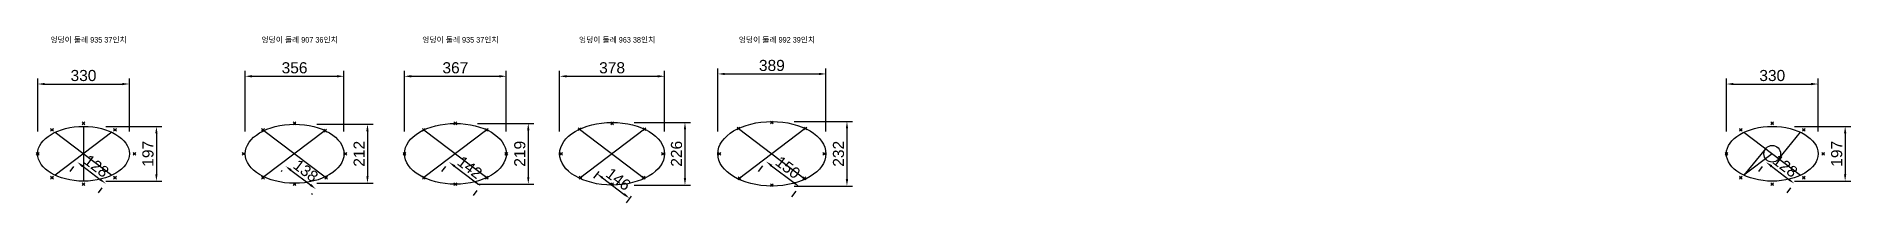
# Model space of a CAD drawing. Header units: millimetres. Extents: x -281 to 18273, y 674 to 20387.
# Drawn here: x 51 to 6589, y 19787 to 20387 of the extents above; entities that cross this region are included whole.
import ezdxf

# ---------------------------------------------------------------- set-up
doc = ezdxf.new("R2010")
doc.units = ezdxf.units.MM
doc.header["$PDMODE"] = 35
doc.header["$PDSIZE"] = 5
doc.styles.get("Standard").update_dxf_attribs({"font": 'arial.ttf'})
doc.dimstyles.new('이연주', dxfattribs={"dimscale": 10, "dimtxt": 4, "dimasz": 2.5, "dimexe": 2, "dimexo": 8, "dimgap": 1, "dimtad": 1, "dimdec": 0, "dimtxsty": 'Standard', "dimcen": 0, "dimclrd": 1, "dimclre": 1, "dimclrt": 2, "dimadec": 0, "dimazin": 0, "dimtfac": 1, "dimtdec": 0, "dimtmove": 0, "dimatfit": 3, "dimfxl": 1, "dimarcsym": 0})

msp = doc.modelspace()

# ---------------------------------------------------------------- texts
at = {"color": 2, "char_height": 20, "attachment_point": 1}
for s, insert in [('{\\fGulim|b0|i0|c129|p50;엉덩이 둘레 935 37인치}', (101.7, 20384)), ('{\\fGulim|b0|i0|c129|p50;엉덩이 둘레 907 36인치}', (862.3, 20384)), ('{\\fGulim|b0|i0|c129|p50;엉덩이 둘레 935 37인치}', (1441.8, 20384)), ('{\\fGulim|b0|i0|c129|p50;엉덩이 둘레 963 38인치}', (2006.5, 20384)), ('{\\fGulim|b0|i0|c129|p50;엉덩이 둘레 992 39인치}', (2582.4, 20384))]:
    msp.add_mtext_dynamic_manual_height_columns(s, width=308.995, gutter_width=12.5, heights=[0], dxfattribs=dict(at, insert=insert))

# ---------------------------------------------------------------- blocks, each defined once
blk = doc.blocks.new('*D153')
at = {"color": 1, "lineweight": -2, "transparency": 16777216}
for p, q in [((1377.5, 20043.4), (1377.5, 20262.6)), ((1402.5, 20242.6), (1719.5, 20242.6)), ((1744.5, 20043.4), (1744.5, 20262.6))]:
    blk.add_line(p, q, dxfattribs=at)
at = {"color": 1, "transparency": 16777216}
for points in [[(1402.5, 20246.8), (1402.5, 20238.4), (1377.5, 20242.6)], [(1719.5, 20246.8), (1719.5, 20238.4), (1744.5, 20242.6)]]:
    blk.add_solid(points, dxfattribs=at)
at = {"layer": 'Defpoints', "color": 0, "transparency": 16777216}
for p in [(1744.5, 20242.6), (1377.5, 19963.4), (1744.5, 19963.4)]:
    blk.add_point(p, dxfattribs=at)
at = {"color": 2, "transparency": 16777216, "insert": (1561, 20273), "char_height": 40, "attachment_point": 5}
blk.add_mtext('367', dxfattribs=at)
blk = doc.blocks.new('*D154')
at = {"color": 1, "lineweight": -2, "transparency": 16777216}
for p, q in [((1641, 20072.9), (1843.8, 20072.9)), ((1823.8, 20047.9), (1823.8, 19878.9)), ((1641, 19853.9), (1843.8, 19853.9))]:
    blk.add_line(p, q, dxfattribs=at)
at = {"color": 1, "transparency": 16777216}
for points in [[(1819.6, 20047.9), (1827.9, 20047.9), (1823.8, 20072.9)], [(1819.6, 19878.9), (1827.9, 19878.9), (1823.8, 19853.9)]]:
    blk.add_solid(points, dxfattribs=at)
at = {"layer": 'Defpoints', "color": 0, "transparency": 16777216}
for p in [(1561, 20072.9), (1561, 19853.9), (1823.8, 19853.9)]:
    blk.add_point(p, dxfattribs=at)
at = {"color": 2, "transparency": 16777216, "insert": (1793.3, 19963.4), "char_height": 40, "attachment_point": 5, "rotation": 90}
blk.add_mtext('219', dxfattribs=at)
blk = doc.blocks.new('*D157')
at = {"color": 1, "lineweight": -2, "transparency": 16777216}
for p, q in [((1936.8, 20043.4), (1936.8, 20262.6)), ((1961.8, 20242.6), (2289.8, 20242.6)), ((2314.8, 20043.4), (2314.8, 20262.6))]:
    blk.add_line(p, q, dxfattribs=at)
at = {"color": 1, "transparency": 16777216}
for points in [[(1961.8, 20246.8), (1961.8, 20238.4), (1936.8, 20242.6)], [(2289.8, 20246.8), (2289.8, 20238.4), (2314.8, 20242.6)]]:
    blk.add_solid(points, dxfattribs=at)
at = {"layer": 'Defpoints', "color": 0, "transparency": 16777216}
for p in [(2314.8, 20242.6), (1936.8, 19963.4), (2314.8, 19963.4)]:
    blk.add_point(p, dxfattribs=at)
at = {"color": 2, "transparency": 16777216, "insert": (2125.8, 20273), "char_height": 40, "attachment_point": 5}
blk.add_mtext('378', dxfattribs=at)
blk = doc.blocks.new('*D158')
at = {"color": 1, "lineweight": -2, "transparency": 16777216}
for p, q in [((2205.8, 20076.2), (2408.5, 20076.2)), ((2388.5, 20051.2), (2388.5, 19875.6)), ((2205.8, 19850.6), (2408.5, 19850.6))]:
    blk.add_line(p, q, dxfattribs=at)
at = {"color": 1, "transparency": 16777216}
for points in [[(2384.3, 20051.2), (2392.7, 20051.2), (2388.5, 20076.2)], [(2384.3, 19875.6), (2392.7, 19875.6), (2388.5, 19850.6)]]:
    blk.add_solid(points, dxfattribs=at)
at = {"layer": 'Defpoints', "color": 0, "transparency": 16777216}
for p in [(2125.8, 20076.2), (2125.8, 19850.6), (2388.5, 19850.6)]:
    blk.add_point(p, dxfattribs=at)
at = {"color": 2, "transparency": 16777216, "insert": (2358.1, 19963.4), "char_height": 40, "attachment_point": 5, "rotation": 90}
blk.add_mtext('226', dxfattribs=at)
blk = doc.blocks.new('*D155')
at = {"color": 1, "lineweight": -2, "transparency": 16777216}
for p, q in [((2507, 20043.4), (2507, 20271)), ((2896.3, 20043.4), (2896.3, 20271)), ((2532, 20251), (2871.3, 20251))]:
    blk.add_line(p, q, dxfattribs=at)
at = {"color": 1, "transparency": 16777216}
for points in [[(2532, 20255.1), (2532, 20246.8), (2507, 20251)], [(2871.3, 20255.1), (2871.3, 20246.8), (2896.3, 20251)]]:
    blk.add_solid(points, dxfattribs=at)
at = {"layer": 'Defpoints', "color": 0, "transparency": 16777216}
for p in [(2896.3, 20251), (2507, 19963.4), (2896.3, 19963.4)]:
    blk.add_point(p, dxfattribs=at)
at = {"color": 2, "transparency": 16777216, "insert": (2701.6, 20281.4), "char_height": 40, "attachment_point": 5}
blk.add_mtext('389', dxfattribs=at)
blk = doc.blocks.new('*D156')
at = {"color": 1, "lineweight": -2, "transparency": 16777216}
for p, q in [((2781.6, 20079.6), (2992.2, 20079.6)), ((2972.2, 20054.6), (2972.2, 19872.2)), ((2781.6, 19847.2), (2992.2, 19847.2))]:
    blk.add_line(p, q, dxfattribs=at)
at = {"color": 1, "transparency": 16777216}
for points in [[(2968.1, 20054.6), (2976.4, 20054.6), (2972.2, 20079.6)], [(2968.1, 19872.2), (2976.4, 19872.2), (2972.2, 19847.2)]]:
    blk.add_solid(points, dxfattribs=at)
at = {"layer": 'Defpoints', "color": 0, "transparency": 16777216}
for p in [(2701.6, 20079.6), (2701.6, 19847.2), (2972.2, 19847.2)]:
    blk.add_point(p, dxfattribs=at)
at = {"color": 2, "transparency": 16777216, "insert": (2941.8, 19963.4), "char_height": 40, "attachment_point": 5, "rotation": 90}
blk.add_mtext('232', dxfattribs=at)
blk = doc.blocks.new('*D159')
at = {"color": 1, "lineweight": -2, "transparency": 16777216}
for p, q in [((803.5, 20043.4), (803.5, 20262.6)), ((828.5, 20242.6), (1134.5, 20242.6)), ((1159.5, 20043.4), (1159.5, 20262.6))]:
    blk.add_line(p, q, dxfattribs=at)
at = {"color": 1, "transparency": 16777216}
for points in [[(828.5, 20246.8), (828.5, 20238.4), (803.5, 20242.6)], [(1134.5, 20246.8), (1134.5, 20238.4), (1159.5, 20242.6)]]:
    blk.add_solid(points, dxfattribs=at)
at = {"layer": 'Defpoints', "color": 0, "transparency": 16777216}
for p in [(1159.5, 20242.6), (803.5, 19963.4), (1159.5, 19963.4)]:
    blk.add_point(p, dxfattribs=at)
at = {"color": 2, "transparency": 16777216, "insert": (981.5, 20273), "char_height": 40, "attachment_point": 5}
blk.add_mtext('356', dxfattribs=at)
blk = doc.blocks.new('*D160')
at = {"color": 1, "lineweight": -2, "transparency": 16777216}
for p, q in [((1061.5, 20069.6), (1264.3, 20069.6)), ((1244.3, 20044.6), (1244.3, 19882.2)), ((1061.5, 19857.2), (1264.3, 19857.2))]:
    blk.add_line(p, q, dxfattribs=at)
at = {"color": 1, "transparency": 16777216}
for points in [[(1240.1, 20044.6), (1248.4, 20044.6), (1244.3, 20069.6)], [(1240.1, 19882.2), (1248.4, 19882.2), (1244.3, 19857.2)]]:
    blk.add_solid(points, dxfattribs=at)
at = {"layer": 'Defpoints', "color": 0, "transparency": 16777216}
for p in [(981.5, 20069.6), (981.5, 19857.2), (1244.3, 19857.2)]:
    blk.add_point(p, dxfattribs=at)
at = {"color": 2, "transparency": 16777216, "insert": (1214.2, 19963.4), "char_height": 40, "attachment_point": 5, "rotation": 90}
blk.add_mtext('212', dxfattribs=at)
blk = doc.blocks.new('*D161')
at = {"color": 1, "lineweight": -2, "transparency": 16777216}
for p, q in [((933.2, 19899.6), (936.3, 19903.7)), ((968.3, 19904.6), (1038.7, 19851.3)), ((1043.4, 19816.2), (1046.5, 19820.3))]:
    blk.add_line(p, q, dxfattribs=at)
at = {"color": 1, "transparency": 16777216}
for points in [[(970.8, 19907.9), (965.8, 19901.2), (948.4, 19919.7)], [(1041.2, 19854.6), (1036.1, 19848), (1058.6, 19836.2)]]:
    blk.add_solid(points, dxfattribs=at)
at = {"layer": 'Defpoints', "color": 0, "transparency": 16777216}
for p in [(981.5, 19963.4), (1091.7, 19880), (1058.6, 19836.2)]:
    blk.add_point(p, dxfattribs=at)
at = {"color": 2, "transparency": 16777216, "insert": (1021.9, 19902.2), "char_height": 40, "attachment_point": 5, "rotation": 322.87073}
blk.add_mtext('138', dxfattribs=at)
blk = doc.blocks.new('*D162')
at = {"color": 1, "lineweight": -2, "transparency": 16777216}
for p, q in [((1512.7, 19899.6), (1526.3, 19917.6)), ((1558.3, 19918.4), (1632, 19862.6)), ((1626.3, 19813.6), (1639.9, 19831.6))]:
    blk.add_line(p, q, dxfattribs=at)
at = {"color": 1, "transparency": 16777216}
for points in [[(1560.8, 19921.7), (1555.8, 19915.1), (1538.4, 19933.5)], [(1634.6, 19865.9), (1629.5, 19859.3), (1652, 19847.5)]]:
    blk.add_solid(points, dxfattribs=at)
at = {"layer": 'Defpoints', "color": 0, "transparency": 16777216}
for p in [(1561, 19963.4), (1652, 19847.5), (1674.6, 19877.4)]:
    blk.add_point(p, dxfattribs=at)
at = {"color": 2, "transparency": 16777216, "insert": (1613.3, 19914.5), "char_height": 40, "attachment_point": 5, "rotation": 322.87073}
blk.add_mtext('142', dxfattribs=at)
blk = doc.blocks.new('*D163')
at = {"color": 1, "lineweight": -2, "transparency": 16777216}
for p, q in [((2077.5, 19899.6), (2059.4, 19875.8)), ((2091.4, 19876.6), (2168.6, 19818.2)), ((2194.5, 19811), (2176.4, 19787.2))]:
    blk.add_line(p, q, dxfattribs=at)
at = {"color": 1, "transparency": 16777216}
for points in [[(2093.9, 19879.9), (2088.9, 19873.3), (2071.5, 19891.7)], [(2171.1, 19821.6), (2166, 19814.9), (2188.5, 19803.1)]]:
    blk.add_solid(points, dxfattribs=at)
at = {"layer": 'Defpoints', "color": 0, "transparency": 16777216}
for p in [(2125.8, 19963.4), (2242.8, 19874.8), (2188.5, 19803.1)]:
    blk.add_point(p, dxfattribs=at)
at = {"color": 2, "transparency": 16777216, "insert": (2148.4, 19871.7), "char_height": 40, "attachment_point": 5, "rotation": 322.87073}
blk.add_mtext('146', dxfattribs=at)
blk = doc.blocks.new('*D164')
at = {"color": 1, "lineweight": -2, "transparency": 16777216}
for p, q in [((2653.3, 19899.6), (2668.5, 19919.6)), ((2700.5, 19920.5), (2781.1, 19859.4)), ((2773.8, 19808.4), (2789, 19828.4))]:
    blk.add_line(p, q, dxfattribs=at)
at = {"color": 1, "transparency": 16777216}
for points in [[(2703, 19923.8), (2698, 19917.2), (2680.6, 19935.6)], [(2783.6, 19862.7), (2778.6, 19856.1), (2801.1, 19844.3)]]:
    blk.add_solid(points, dxfattribs=at)
at = {"layer": 'Defpoints', "color": 0, "transparency": 16777216}
for p in [(2701.6, 19963.4), (2801.1, 19844.3), (2822.1, 19872.2)]:
    blk.add_point(p, dxfattribs=at)
at = {"color": 2, "transparency": 16777216, "insert": (2759.2, 19914.2), "char_height": 40, "attachment_point": 5, "rotation": 322.87073}
blk.add_mtext('150', dxfattribs=at)
blk = doc.blocks.new('*D165')
at = {"color": 1, "lineweight": -2, "transparency": 16777216}
for p, q in [((55.8, 20043.4), (55.8, 20234.7)), ((80.8, 20214.7), (361.1, 20214.7)), ((386.1, 20043.4), (386.1, 20234.7))]:
    blk.add_line(p, q, dxfattribs=at)
at = {"color": 1, "transparency": 16777216}
for points in [[(80.8, 20218.8), (80.8, 20210.5), (55.8, 20214.7)], [(361.1, 20218.8), (361.1, 20210.5), (386.1, 20214.7)]]:
    blk.add_solid(points, dxfattribs=at)
at = {"layer": 'Defpoints', "color": 0, "transparency": 16777216}
for p in [(386.1, 20214.7), (55.8, 19963.4), (386.1, 19963.4)]:
    blk.add_point(p, dxfattribs=at)
at = {"color": 2, "transparency": 16777216, "insert": (220.9, 20245.1), "char_height": 40, "attachment_point": 5}
blk.add_mtext('330', dxfattribs=at)
blk = doc.blocks.new('*D166')
at = {"color": 1, "lineweight": -2, "transparency": 16777216}
for p, q in [((300.9, 20062), (503.7, 20062)), ((483.7, 20037), (483.7, 19889.9)), ((300.9, 19864.9), (503.7, 19864.9))]:
    blk.add_line(p, q, dxfattribs=at)
at = {"color": 1, "transparency": 16777216}
for points in [[(479.5, 20037), (487.8, 20037), (483.7, 20062)], [(479.5, 19889.9), (487.8, 19889.9), (483.7, 19864.9)]]:
    blk.add_solid(points, dxfattribs=at)
at = {"layer": 'Defpoints', "color": 0, "transparency": 16777216}
for p in [(220.9, 20062), (220.9, 19864.9), (483.7, 19864.9)]:
    blk.add_point(p, dxfattribs=at)
at = {"color": 2, "transparency": 16777216, "insert": (453.3, 19963.4), "char_height": 40, "attachment_point": 5, "rotation": 90}
blk.add_mtext('197', dxfattribs=at)
blk = doc.blocks.new('*D167')
at = {"color": 1, "lineweight": -2, "transparency": 16777216}
for p, q in [((172.7, 19899.6), (186.2, 19917.6)), ((218.2, 19918.4), (280.6, 19871.2)), ((274.9, 19822.2), (288.5, 19840.2))]:
    blk.add_line(p, q, dxfattribs=at)
at = {"color": 1, "transparency": 16777216}
for points in [[(220.7, 19921.7), (215.7, 19915.1), (198.3, 19933.5)], [(283.1, 19874.5), (278.1, 19867.9), (300.5, 19856.1)]]:
    blk.add_solid(points, dxfattribs=at)
at = {"layer": 'Defpoints', "color": 0, "transparency": 16777216}
for p in [(220.9, 19963.4), (323.2, 19886), (300.5, 19856.1)]:
    blk.add_point(p, dxfattribs=at)
at = {"color": 2, "transparency": 16777216, "insert": (267.8, 19919.1), "char_height": 40, "attachment_point": 5, "rotation": 322.87073}
blk.add_mtext('128', dxfattribs=at)
blk = doc.blocks.new('*D168')
at = {"color": 1, "lineweight": -2, "transparency": 16777216}
for p, q in [((6141.5, 20043.4), (6141.5, 20234.7)), ((6166.5, 20214.7), (6446.8, 20214.7)), ((6471.8, 20043.4), (6471.8, 20234.7))]:
    blk.add_line(p, q, dxfattribs=at)
at = {"color": 1, "transparency": 16777216}
for points in [[(6166.5, 20218.8), (6166.5, 20210.5), (6141.5, 20214.7)], [(6446.8, 20218.8), (6446.8, 20210.5), (6471.8, 20214.7)]]:
    blk.add_solid(points, dxfattribs=at)
at = {"layer": 'Defpoints', "color": 0, "transparency": 16777216}
for p in [(6471.8, 20214.7), (6141.5, 19963.4), (6471.8, 19963.4)]:
    blk.add_point(p, dxfattribs=at)
at = {"color": 2, "transparency": 16777216, "insert": (6306.7, 20245.1), "char_height": 40, "attachment_point": 5}
blk.add_mtext('330', dxfattribs=at)
blk = doc.blocks.new('*D169')
at = {"color": 1, "lineweight": -2, "transparency": 16777216}
for p, q in [((6386.7, 20062), (6589.4, 20062)), ((6569.4, 20037), (6569.4, 19889.9)), ((6386.7, 19864.9), (6589.4, 19864.9))]:
    blk.add_line(p, q, dxfattribs=at)
at = {"color": 1, "transparency": 16777216}
for points in [[(6565.2, 20037), (6573.6, 20037), (6569.4, 20062)], [(6565.2, 19889.9), (6573.6, 19889.9), (6569.4, 19864.9)]]:
    blk.add_solid(points, dxfattribs=at)
at = {"layer": 'Defpoints', "color": 0, "transparency": 16777216}
for p in [(6306.7, 20062), (6306.7, 19864.9), (6569.4, 19864.9)]:
    blk.add_point(p, dxfattribs=at)
at = {"color": 2, "transparency": 16777216, "insert": (6539, 19963.4), "char_height": 40, "attachment_point": 5, "rotation": 90}
blk.add_mtext('197', dxfattribs=at)
blk = doc.blocks.new('*D170')
at = {"color": 1, "lineweight": -2, "transparency": 16777216}
for p, q in [((6258.4, 19899.6), (6272, 19917.6)), ((6304, 19918.4), (6366.3, 19871.2)), ((6360.6, 19822.2), (6374.2, 19840.2))]:
    blk.add_line(p, q, dxfattribs=at)
at = {"color": 1, "transparency": 16777216}
for points in [[(6306.5, 19921.7), (6301.5, 19915.1), (6284, 19933.5)], [(6368.8, 19874.5), (6363.8, 19867.9), (6386.3, 19856.1)]]:
    blk.add_solid(points, dxfattribs=at)
at = {"layer": 'Defpoints', "color": 0, "transparency": 16777216}
for p in [(6306.7, 19963.4), (6408.9, 19886), (6386.3, 19856.1)]:
    blk.add_point(p, dxfattribs=at)
at = {"color": 2, "transparency": 16777216, "insert": (6353.5, 19919.1), "char_height": 40, "attachment_point": 5, "rotation": 322.87073}
blk.add_mtext('128', dxfattribs=at)

# ---------------------------------------------------------------- dimensions: what is measured, and where the dimension line sits
for base, p1, p2, angle, picture, middle in [((386.1, 20214.7), (55.8, 19963.4), (386.1, 19963.4), 180, '*D165', (220.9, 20245.1)), ((1159.5, 20242.6), (803.5, 19963.4), (1159.5, 19963.4), 180, '*D159', (981.5, 20273)), ((1744.5, 20242.6), (1377.5, 19963.4), (1744.5, 19963.4), 180, '*D153', (1561, 20273)), ((2314.8, 20242.6), (1936.8, 19963.4), (2314.8, 19963.4), 180, '*D157', (2125.8, 20273)), ((2896.3, 20251), (2507, 19963.4), (2896.3, 19963.4), 180, '*D155', (2701.6, 20281.4)), ((6471.8, 20214.7), (6141.5, 19963.4), (6471.8, 19963.4), 180, '*D168', (6306.7, 20245.1)), ((2388.5, 19850.6), (2125.8, 20076.2), (2125.8, 19850.6), 90, '*D158', (2358.1, 19963.4)), ((2972.2, 19847.2), (2701.6, 20079.6), (2701.6, 19847.2), 90, '*D156', (2941.8, 19963.4)), ((483.7, 19864.9), (220.9, 20062), (220.9, 19864.9), 90, '*D166', (453.3, 19963.4)), ((1244.3, 19857.2), (981.5, 20069.6), (981.5, 19857.2), 90, '*D160', (1214.2, 19963.4)), ((1823.8, 19853.9), (1561, 20072.9), (1561, 19853.9), 90, '*D154', (1793.3, 19963.4)), ((6569.4, 19864.9), (6306.7, 20062), (6306.7, 19864.9), 90, '*D169', (6539, 19963.4))]:
    dim = msp.add_linear_dim(base=base, p1=p1, p2=p2, angle=angle, dimstyle='이연주')
    dim.commit()
    dim.dimension.update_dxf_attribs({"geometry": picture, "text_midpoint": middle})
for p1, p2, distance, picture, middle in [((220.9, 19963.4), (323.2, 19886), -37.5, '*D167', (267.8, 19919.1)), ((981.5, 19963.4), (1091.7, 19880), -54.9, '*D161', (1021.9, 19902.2)), ((1561, 19963.4), (1674.6, 19877.4), -37.5, '*D162', (1613.3, 19914.5)), ((6306.7, 19963.4), (6408.9, 19886), -37.5, '*D170', (6353.5, 19919.1))]:
    dim = msp.add_aligned_dim(p1=p1, p2=p2, distance=distance, dimstyle='이연주')
    dim.commit()
    dim.dimension.update_dxf_attribs({"geometry": picture, "text_midpoint": middle})
for p1, p2, distance, text, picture, middle in [((2125.8, 19963.4), (2242.8, 19874.8), -89.9, '146', '*D163', (2148.4, 19871.7)), ((2701.6, 19963.4), (2822.1, 19872.2), -34.9, '150', '*D164', (2759.2, 19914.2))]:
    dim = msp.add_aligned_dim(p1=p1, p2=p2, distance=distance, text=text, dimstyle='이연주')
    dim.commit()
    dim.dimension.update_dxf_attribs({"geometry": picture, "text_midpoint": middle})

# ---------------------------------------------------------------- linework, layer by layer
for p, q in [((323.2, 20040.8), (118.7, 19886)), ((118.7, 20040.8), (323.2, 19886)), ((220.9, 20062), (220.9, 19864.9)), ((1091.7, 20046.8), (871.3, 19880)), ((871.3, 20046.8), (1091.7, 19880)), ((1674.6, 20049.4), (1447.4, 19877.4)), ((1447.4, 20049.4), (1674.6, 19877.4)), ((2242.8, 20052), (2008.8, 19874.8)), ((2008.8, 20052), (2242.8, 19874.8)), ((2822.1, 20054.6), (2581.1, 19872.2)), ((2581.1, 20054.6), (2822.1, 19872.2)), ((6204.4, 20040.8), (6408.9, 19886)), ((6330.6, 19945.3), (6408.9, 20040.8)), ((6282.8, 19981.5), (6204.4, 19886)), ((6306.7, 19963.4), (6204.4, 19886))]:
    msp.add_line(p, q)
msp.add_circle((6306.7, 19963.4), 30)
for centre, major_axis in [((2125.8, 19963.4), (-189, 0)), ((2701.6, 19963.4), (-194.7, 0)), ((220.9, 19963.4), (-165.2, 0)), ((981.5, 19963.4), (-178, 0)), ((1561, 19963.4), (-183.5, 0)), ((6306.7, 19963.4), (-165.2, 0))]:
    msp.add_ellipse(centre, major_axis=major_axis, ratio=0.59673)
for p in [(220.9, 20072.9), (981.5, 20072.9), (1561, 20072.9), (2125.8, 20072.9), (2701.6, 20076.2), (6306.7, 20072.9), (107.4, 20049.4), (334.5, 20049.4), (867.9, 20049.4), (1091.7, 20046.8), (1447.4, 20049.4), (1674.6, 20049.4), (2008.8, 20052), (2242.8, 20052), (2581.1, 20054.6), (2822.1, 20054.6), (6193.1, 20049.4), (6420.3, 20049.4), (55.8, 19963.4), (404.4, 19963.4), (798, 19963.4), (1165, 19963.4), (1377.5, 19963.4), (1744.5, 19963.4), (1942.3, 19963.4), (2309.3, 19963.4), (2512.6, 19963.4), (2890.6, 19963.4), (6141.5, 19963.4), (6490.2, 19963.4), (107.4, 19877.4), (334.5, 19877.4), (867.9, 19877.4), (1095.1, 19877.4), (1447.4, 19877.4), (1674.6, 19877.4), (2012.2, 19877.4), (2239.4, 19877.4), (2584.6, 19874.8), (2818.6, 19874.8), (6193.1, 19877.4), (6420.3, 19877.4), (220.9, 19853.9), (981.5, 19853.9), (1561, 19853.9), (2125.8, 19853.9), (2701.6, 19850.6), (6306.7, 19853.9)]:
    msp.add_point(p)

msp.set_redraw_order([(e.dxf.handle, doc.entitydb.next_handle()) for e in msp.query("TEXT MTEXT ATTDEF DIMENSION ARC_DIMENSION")])  # texts and dimensions are drawn at this point

doc.saveas('drawing.dxf')
